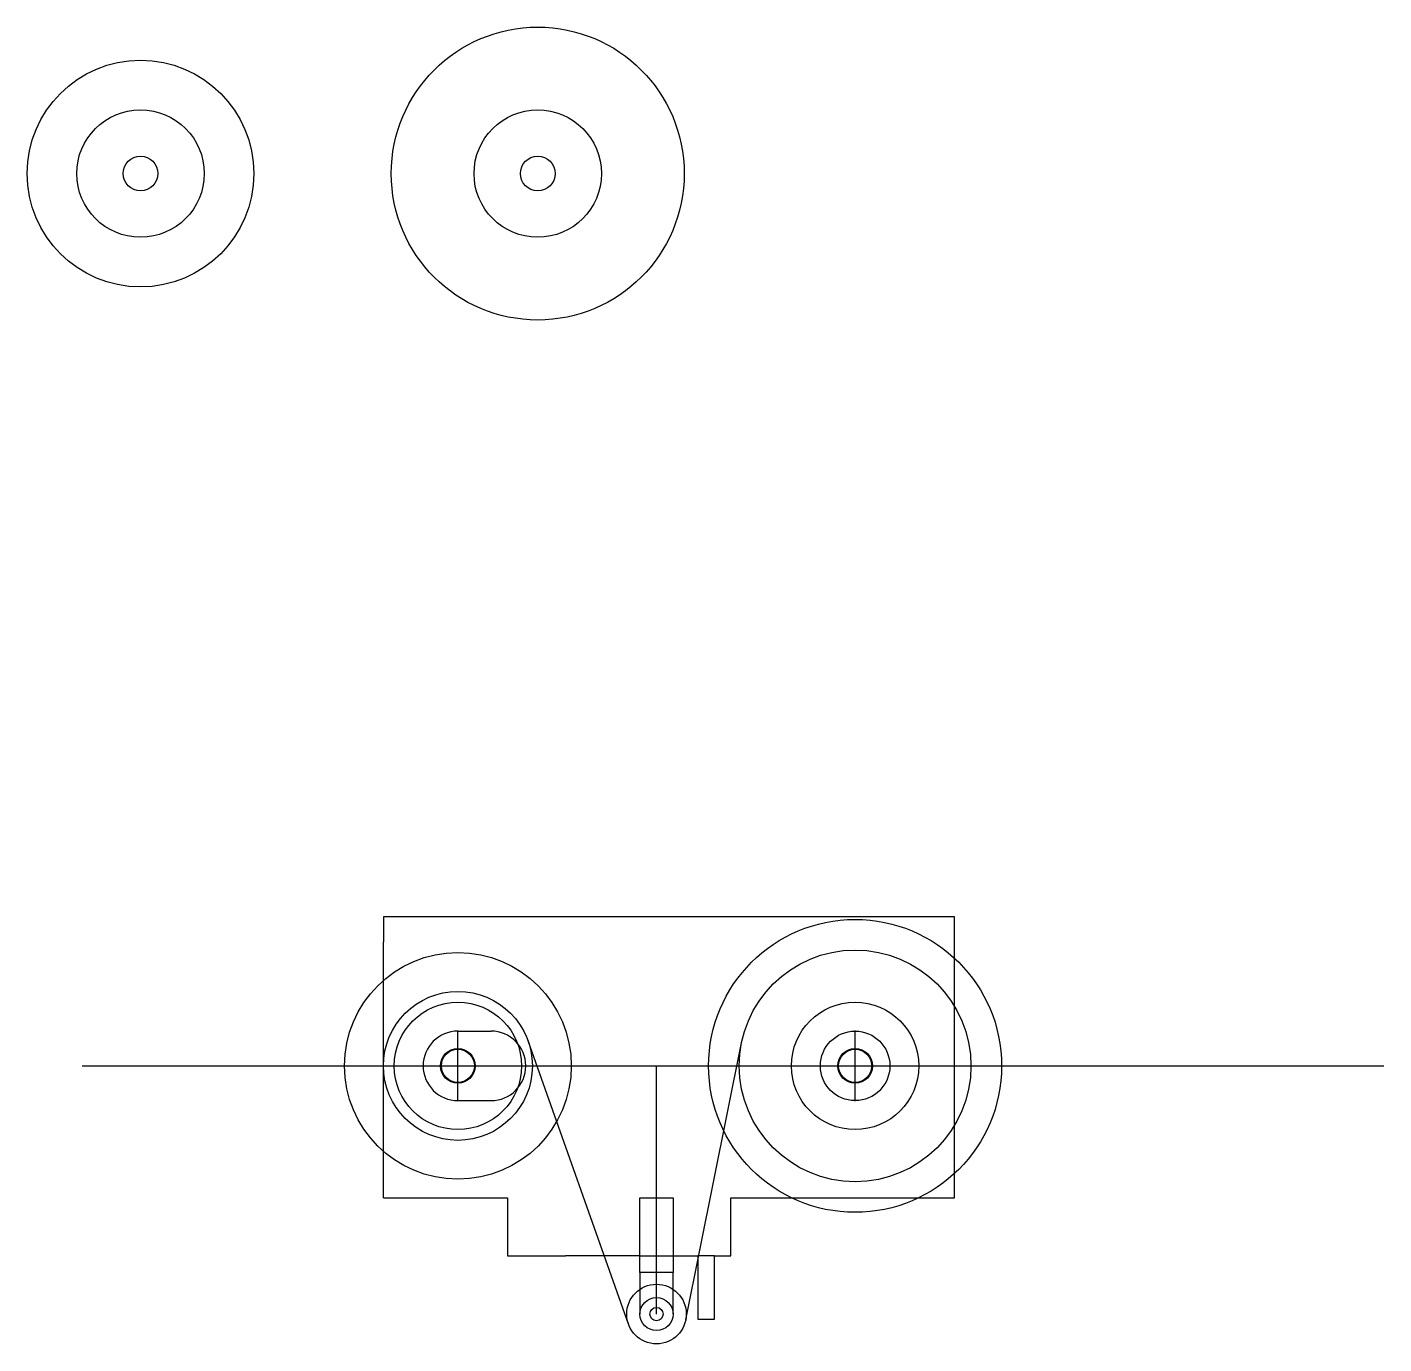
# Model space of a CAD drawing. Header units: millimetres. Extents: x 1 to 4048, y -393 to 1512.
# Drawn here: x 2749 to 3569, y 178 to 974 of the extents above; entities that cross this region are included whole.
import ezdxf

# ---------------------------------------------------------------- set-up
doc = ezdxf.new("R2010")
doc.units = ezdxf.units.MM

msp = doc.modelspace()

# ---------------------------------------------------------------- linework, layer by layer
for p, q in [((3309.336, 435.979), (2964.338, 435.979)), ((2964.338, 435.979), (2964.338, 420.86)), ((3309.336, 265.979), (3309.336, 435.979)), ((2964.338, 265.979), (2964.338, 420.86)), ((3009.337, 324.48), (3009.338, 367.147)), ((3009.338, 366.813), (3029.338, 366.813)), ((3112.372, 189.798), (3051.753, 360.845)), ((3249.338, 324.477), (3249.338, 367.144)), ((3146.983, 192.254), (3180.717, 359.64)), ((2782.38, 345.811), (3568.809, 345.811)), ((3129.338, 195.811), (3129.338, 345.811)), ((3009.338, 324.813), (3029.338, 324.813)), ((2964.338, 265.979), (3039.336, 265.979)), ((3039.336, 265.979), (3039.336, 230.979)), ((3119.336, 230.979), (3119.336, 265.979)), ((3119.336, 265.979), (3139.336, 265.979)), ((3119.336, 265.979), (3139.336, 265.979)), ((3139.336, 265.979), (3139.336, 230.979)), ((3174.336, 230.979), (3174.336, 265.979)), ((3174.336, 265.979), (3309.336, 265.979)), ((3039.336, 230.979), (3074.336, 230.979)), ((3119.336, 230.979), (3074.336, 230.979)), ((3119.336, 220.979), (3119.336, 230.979)), ((3119.336, 230.979), (3139.336, 230.979)), ((3139.336, 230.979), (3139.336, 220.979)), ((3139.336, 230.979), (3154.336, 230.979)), ((3154.336, 230.979), (3154.336, 192.727)), ((3164.336, 230.979), (3154.336, 230.979)), ((3164.336, 192.727), (3164.336, 230.979)), ((3164.336, 230.979), (3174.336, 230.979)), ((3139.336, 220.979), (3119.336, 220.979)), ((3119.336, 220.979), (3119.338, 195.81)), ((3139.336, 195.979), (3139.336, 220.979)), ((3154.336, 192.727), (3164.336, 192.727))]:
    msp.add_line(p, q)
at = {"color": 7, "linetype": 'Continuous', "lineweight": 25}
for centre, radius in [((3057.568, 885.05), 88.5), ((2817.568, 885.053), 68.5), ((2817.568, 885.053), 38.5), ((3057.568, 885.05), 38.5), ((2817.568, 885.053), 10.5), ((3057.568, 885.05), 10.5), ((3249.338, 345.811), 88.5), ((3009.338, 345.813), 68.5), ((3009.338, 345.813), 38.5), ((3249.338, 345.811), 38.5), ((3009.338, 345.813), 10.5), ((3009.338, 345.813), 10), ((3249.338, 345.811), 10.5), ((3249.338, 345.811), 10)]:
    msp.add_circle(centre, radius, dxfattribs=at)
for centre, radius in [((3249.338, 345.811), 70), ((3009.338, 345.813), 45), ((3249.338, 345.811), 21), ((3129.338, 195.811), 18), ((3129.338, 195.811), 10), ((3129.338, 195.811), 4)]:
    msp.add_circle(centre, radius)
for centre, start, end in [((3009.338, 345.813), 90, 270), ((3029.338, 345.813), 270, 90)]:
    msp.add_arc(centre, 21, start, end)

doc.saveas('drawing.dxf')
